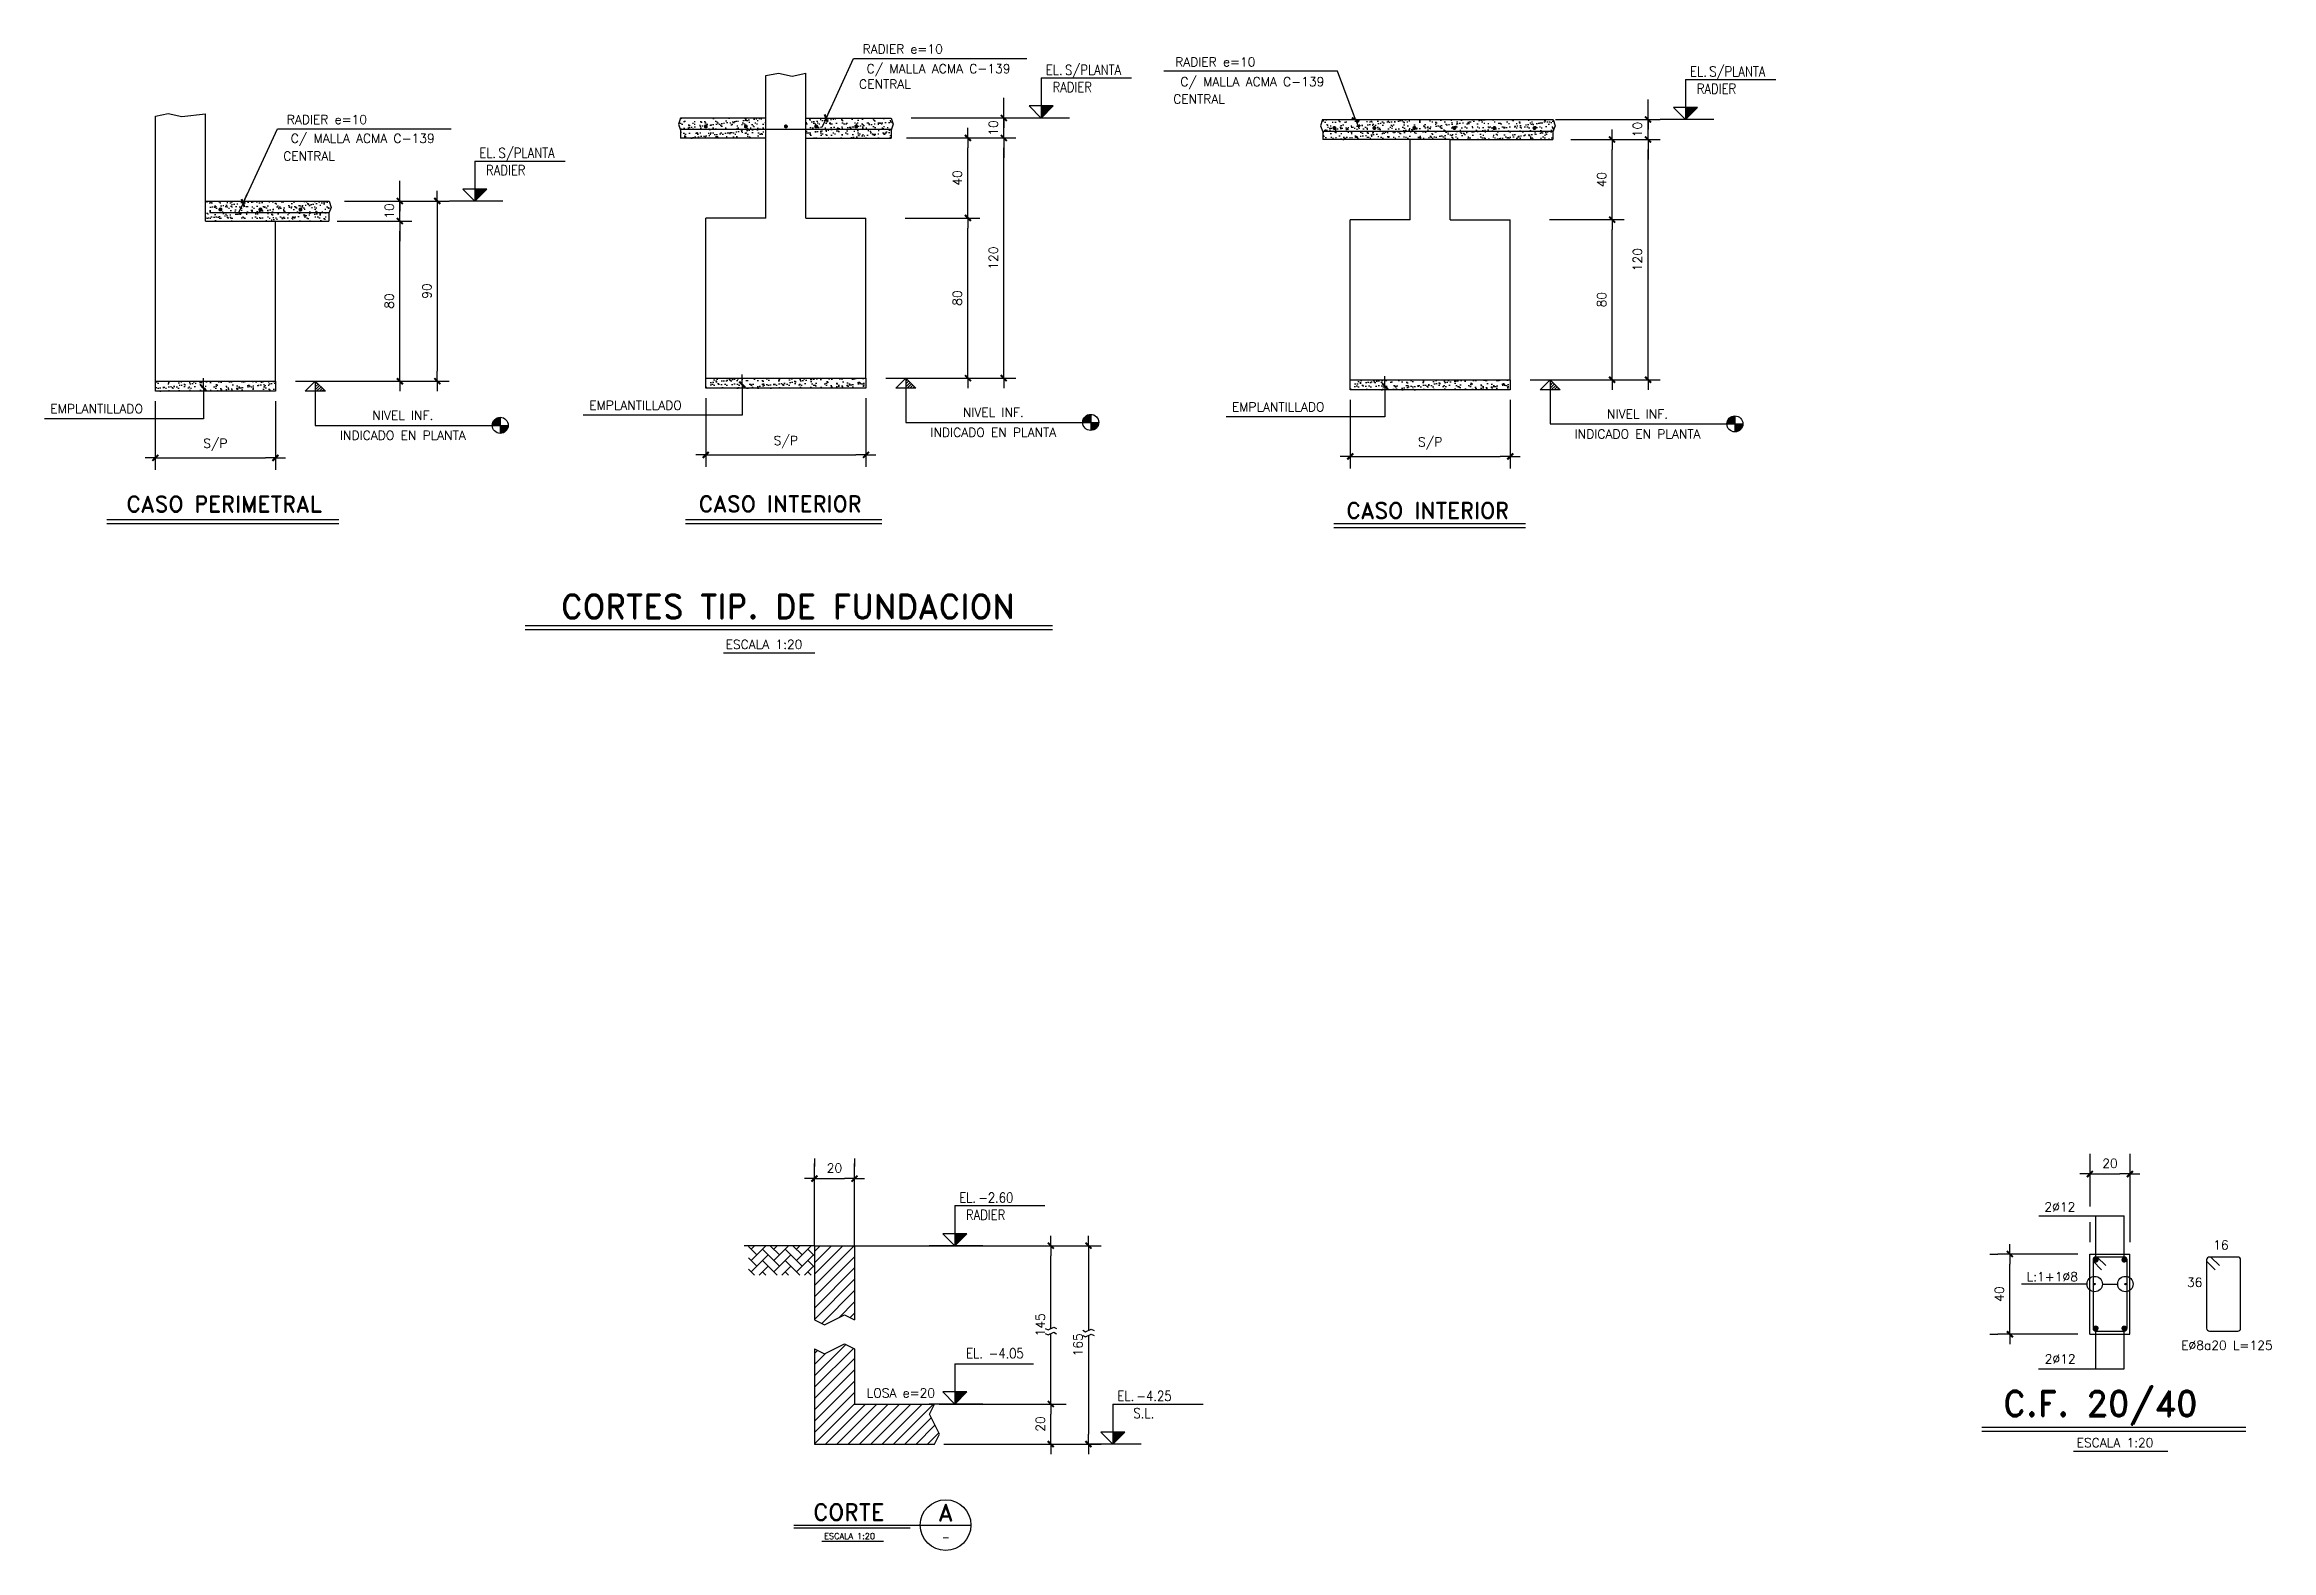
# Model space of a CAD drawing. Header units: millimetres. Extents: x -656655 to -651355, y 91699 to 96737.
# Drawn here: x -652468 to -651355, y 94449 to 95201 of the extents above; entities that cross this region are included whole.
import ezdxf
from ezdxf.enums import TextEntityAlignment as Align

# ---------------------------------------------------------------- set-up
doc = ezdxf.new("R2010")
doc.units = ezdxf.units.MM
doc.header["$LTSCALE"] = 0.5
for name, color, linetype in [('CONTORNOS', 3, 'Continuous'), ('CORTES', 5, 'Continuous'), ('Cotas2', 1, 'Continuous'), ('MUROS', 5, 'Continuous'), ('TEXTO2', 6, 'Continuous'), ('textos2', 2, 'Continuous')]:
    doc.layers.add(name, color=color, linetype=linetype)
doc.styles.add('Minmetal', font='romans.shx', dxfattribs={"width": 0.85})
doc.styles.add('ROMAND', font='romand')
doc.styles.add('ROMANS', font='romans')
doc.styles.add('ROMANS0', font='romans.shx')
doc.styles.add('SIETE50', font='ROMAND.SHX', dxfattribs={"height": 31.5})
doc.dimstyles.new('ING-20', dxfattribs={"dimscale": 2, "dimtxt": 2.25, "dimasz": 2.5, "dimexe": 3, "dimexo": 5, "dimgap": 1.5, "dimtad": 1, "dimdec": 8, "dimzin": 12, "dimdsep": 46, "dimtxsty": 'ROMANS', "dimblk1": 'TICK1', "dimblk2": 'TICK1', "dimsah": 1, "dimcen": 0.09, "dimclrd": 2, "dimclre": 1, "dimclrt": 3, "dimadec": 5, "dimazin": 0, "dimtfac": 1, "dimtdec": 8, "dimtix": 1, "dimtmove": 2, "dimatfit": 3, "dimldrblk": 'TICK1', "dimfxl": 1, "dimtolj": 1, "dimtzin": 12, "dimarcsym": 0})
pattern_1 = [(37.5, (-655776.5073, 94298.3412), (-0.1259867, 3.8536475), [0, -3.04, 0, -3.4, 0, -3.25]), (7.5, (-655776.5073, 94298.341), (3.5395534, 5.644292), [0, -1.64, 0, -2.74, 0, -1.05]), (327.5, (-655778.9673, 94298.3412), (6.2282837, 0.011318), [0, -1, 0, -3.6, 0, -4.7]), (317.5, (-655778.967, 94298.341), (6.012253, 1.755351), [0, -0.5, 0, -2.36, 0, -2.7])]

msp = doc.modelspace()

# ---------------------------------------------------------------- texts
at = {"color": 2, "style": 'Minmetal', "width": 0.85}
msp.add_text('EL. -4.05', height=5, dxfattribs=at).set_placement((-651992.88753112, 94547.32432088), align=Align.MIDDLE)
at = {"layer": 'CORTES', "color": 9, "style": 'ROMANS'}
for s, p in [('RADIER e=10', (-652038.99915677, 95198.79285421)), ('C/ MALLA ACMA C-139', (-652021.08580653, 95188.69301751)), ('RADIER e=10', (-651882.79948982, 95192.37726378)), ('C/ MALLA ACMA C-139', (-651864.26019603, 95182.16786222)), ('CENTRAL', (-652047.90505982, 95181.28186175)), ('CENTRAL', (-651890.89556782, 95173.83654638)), ('RADIER e=10', (-652326.7600779, 95163.601751)), ('C/ MALLA ACMA C-139', (-652308.84672765, 95153.84538433)), ('CENTRAL', (-652335.66598094, 95145.3364501)), ('EMPLANTILLADO', (-652441.8231007, 95019.1218064)), ('EMPLANTILLADO', (-652172.57055655, 95020.87194088)), ('NIVEL INF.', (-651993.7406603, 95017.31488609)), ('EMPLANTILLADO', (-651851.39555265, 95020.08700481)), ('NIVEL INF.', (-651671.77975259, 95016.52995002)), ('INDICADO EN PLANTA', (-652288.82164655, 95005.82440407)), ('NIVEL INF.', (-652288.82164655, 95015.83140237)), ('INDICADO EN PLANTA', (-651993.7406603, 95007.30788779)), ('INDICADO EN PLANTA', (-651671.77975259, 95006.52295172)), ('LOSA e=20', (-652039.91868468, 94527.52533323))]:
    msp.add_text(s, height=4.5, dxfattribs=at).set_placement(p, align=Align.MIDDLE)
at = {"layer": 'CORTES', "color": 6, "style": 'SIETE50'}
for s, p in [('CASO PERIMETRAL', (-652378.21046728, 94967.54439148)), ('CASO INTERIOR', (-652100.26072162, 94967.60456369)), ('CASO INTERIOR', (-651776.65961453, 94964.32252251))]:
    msp.add_text(s, height=8, dxfattribs=at).set_placement(p, align=Align.CENTER)
at = {"layer": 'CORTES', "color": 9, "style": 'ROMANS'}
for s, p in [('2%%c12', (-651460.74068355, 94618.19489095)), ('L:1+1%%c8', (-651464.52260146, 94583.33506603)), ('2%%c12', (-651460.57939791, 94542.27446629))]:
    msp.add_text(s, height=4.5, dxfattribs=at).set_placement(p, align=Align.CENTER)
at = {"layer": 'CORTES', "color": 3, "style": 'ROMANS0'}
for s, p in [('16', (-651380.25330824, 94601.42308341)), ('36', (-651393.36980045, 94582.81060097))]:
    msp.add_text(s, height=4.5, dxfattribs=at).set_placement(p, align=Align.MIDDLE)
msp.add_text('E%%c8a20 L=125', height=4.5, dxfattribs=at).set_placement((-651377.25485425, 94549.06050054), align=Align.CENTER)
at = {"layer": 'CORTES', "color": 6, "style": 'ROMAND'}
msp.add_text('C.F. 20/40', height=12.6, dxfattribs=at).set_placement((-651489.07617129, 94515.96969531))
at = {"layer": 'CORTES', "color": 3, "style": 'ROMANS'}
msp.add_text('ESCALA 1:20', height=4.5, dxfattribs=at).set_placement((-651452.33936486, 94500.43662044))
at = {"layer": 'CORTES', "color": 3, "char_height": 4.5, "attachment_point": 5, "rotation": 90, "style": 'ROMANS'}
for s, insert in [('145', (-651970.21577897, 94561.54568765)), ('165', (-651951.42956275, 94551.54568765))]:
    msp.add_mtext(s, dxfattribs=dict(at, insert=insert))
at = {"layer": 'TEXTO2', "color": 3, "style": 'ROMANS'}
msp.add_text('ESCALA 1:20', height=4.5, dxfattribs=at).set_placement((-652127.5271514, 94899.15641548))
at = {"layer": 'textos2', "color": 6, "style": 'SIETE50'}
msp.add_text('CORTES TIP. DE FUNDACION', height=12, dxfattribs=at).set_placement((-652096.35420295, 94914.35798443), align=Align.CENTER)

# ---------------------------------------------------------------- blocks, each defined once
blk = doc.blocks.new('TICK1')
at = {"color": 2}
for points in [[(0, 0), (-1, 0)], [(0, 0), (1, 0)]]:
    blk.add_lwpolyline(points, dxfattribs=at)
at = {"color": 2, "const_width": 0.2}
blk.add_lwpolyline([(-0.3, -0.3), (0.3, 0.3)], dxfattribs=at)
blk = doc.blocks.new('*D207')
at = {"layer": 'CORTES', "color": 2, "lineweight": -2}
for p, q in [((-651988.5, 95169.4), (-651988.5, 95174.4)), ((-651988.5, 95154.4), (-651988.5, 95164.4)), ((-651988.5, 95149.4), (-651988.5, 95144.4))]:
    blk.add_line(p, q, dxfattribs=at)
at = {"layer": 'CORTES', "color": 1, "lineweight": -2}
for p, q in [((-652034.7, 95164.4), (-651982.5, 95164.4)), ((-652027.1, 95154.4), (-651982.5, 95154.4))]:
    blk.add_line(p, q, dxfattribs=at)
at = {"layer": 'Defpoints', "color": 0}
for p in [(-652044.7, 95164.4), (-651988.5, 95164.4), (-652037.1, 95154.4)]:
    blk.add_point(p, dxfattribs=at)
at = {"layer": 'CORTES', "color": 2, "lineweight": -2, "xscale": 5, "yscale": 5, "zscale": 5}
for p, rotation in [((-651988.5, 95164.4), 270), ((-651988.5, 95154.4), 90)]:
    blk.add_blockref('TICK1', p, dxfattribs=dict(at, rotation=rotation))
at = {"layer": 'CORTES', "color": 3, "insert": (-651993.7, 95159.4), "char_height": 4.5, "attachment_point": 5, "rotation": 90, "style": 'ROMANS'}
blk.add_mtext('\\A1;10', dxfattribs=at)
blk = doc.blocks.new('*D208')
at = {"layer": 'CORTES', "color": 1, "lineweight": -2}
for p, q in [((-652018.4, 95154.4), (-651982.5, 95154.4)), ((-652013.9, 95034.4), (-651982.5, 95034.4))]:
    blk.add_line(p, q, dxfattribs=at)
at = {"layer": 'CORTES', "color": 2, "lineweight": -2}
blk.add_line((-651988.5, 95039.4), (-651988.5, 95149.4), dxfattribs=at)
at = {"layer": 'Defpoints', "color": 0}
for p in [(-652028.4, 95154.4), (-651988.5, 95154.4), (-652023.9, 95034.4)]:
    blk.add_point(p, dxfattribs=at)
at = {"layer": 'CORTES', "color": 2, "lineweight": -2, "xscale": 5, "yscale": 5, "zscale": 5}
for p, rotation in [((-651988.5, 95154.4), 90), ((-651988.5, 95034.4), 270)]:
    blk.add_blockref('TICK1', p, dxfattribs=dict(at, rotation=rotation))
at = {"layer": 'CORTES', "color": 3, "insert": (-651993.7, 95094.4), "char_height": 4.5, "attachment_point": 5, "rotation": 90, "style": 'ROMANS'}
blk.add_mtext('\\A1;120', dxfattribs=at)
blk = doc.blocks.new('*D209')
at = {"layer": 'CORTES', "color": 1, "lineweight": -2}
for p, q in [((-652037.1, 95154.4), (-652000.4, 95154.4)), ((-652030.8, 95114.4), (-652000.4, 95114.4))]:
    blk.add_line(p, q, dxfattribs=at)
at = {"layer": 'CORTES', "color": 2, "lineweight": -2}
blk.add_line((-652006.4, 95119.4), (-652006.4, 95149.4), dxfattribs=at)
at = {"layer": 'Defpoints', "color": 0}
for p in [(-652047.1, 95154.4), (-652006.4, 95154.4), (-652040.8, 95114.4)]:
    blk.add_point(p, dxfattribs=at)
at = {"layer": 'CORTES', "color": 2, "lineweight": -2, "xscale": 5, "yscale": 5, "zscale": 5}
for p, rotation in [((-652006.4, 95154.4), 90), ((-652006.4, 95114.4), 270)]:
    blk.add_blockref('TICK1', p, dxfattribs=dict(at, rotation=rotation))
at = {"layer": 'CORTES', "color": 3, "insert": (-652011.7, 95134.4), "char_height": 4.5, "attachment_point": 5, "rotation": 90, "style": 'ROMANS'}
blk.add_mtext('\\A1;40', dxfattribs=at)
blk = doc.blocks.new('*D210')
at = {"layer": 'CORTES', "color": 1, "lineweight": -2}
for p, q in [((-651715.7, 95113.6), (-651678.5, 95113.6)), ((-651725.4, 95033.6), (-651678.5, 95033.6))]:
    blk.add_line(p, q, dxfattribs=at)
at = {"layer": 'CORTES', "color": 2, "lineweight": -2}
blk.add_line((-651684.5, 95038.6), (-651684.5, 95108.6), dxfattribs=at)
at = {"layer": 'Defpoints', "color": 0}
for p in [(-651725.7, 95113.6), (-651684.5, 95113.6), (-651735.4, 95033.6)]:
    blk.add_point(p, dxfattribs=at)
at = {"layer": 'CORTES', "color": 2, "lineweight": -2, "xscale": 5, "yscale": 5, "zscale": 5}
for p, rotation in [((-651684.5, 95113.6), 90), ((-651684.5, 95033.6), 270)]:
    blk.add_blockref('TICK1', p, dxfattribs=dict(at, rotation=rotation))
at = {"layer": 'CORTES', "color": 3, "insert": (-651689.7, 95073.6), "char_height": 4.5, "attachment_point": 5, "rotation": 90, "style": 'ROMANS'}
blk.add_mtext('\\A1;80', dxfattribs=at)
blk = doc.blocks.new('*D211')
at = {"layer": 'CORTES', "color": 1, "lineweight": -2}
for p, q in [((-651696.4, 95153.6), (-651660.5, 95153.6)), ((-651692, 95033.6), (-651660.5, 95033.6))]:
    blk.add_line(p, q, dxfattribs=at)
at = {"layer": 'CORTES', "color": 2, "lineweight": -2}
blk.add_line((-651666.5, 95038.6), (-651666.5, 95148.6), dxfattribs=at)
at = {"layer": 'Defpoints', "color": 0}
for p in [(-651706.4, 95153.6), (-651666.5, 95153.6), (-651702, 95033.6)]:
    blk.add_point(p, dxfattribs=at)
at = {"layer": 'CORTES', "color": 2, "lineweight": -2, "xscale": 5, "yscale": 5, "zscale": 5}
for p, rotation in [((-651666.5, 95153.6), 90), ((-651666.5, 95033.6), 270)]:
    blk.add_blockref('TICK1', p, dxfattribs=dict(at, rotation=rotation))
at = {"layer": 'CORTES', "color": 3, "insert": (-651671.8, 95093.6), "char_height": 4.5, "attachment_point": 5, "rotation": 90, "style": 'ROMANS'}
blk.add_mtext('\\A1;120', dxfattribs=at)
blk = doc.blocks.new('*D68')
at = {"layer": 'Defpoints', "color": 0}
for p in [(-651815.4, 95033.6), (-651735.4, 95033.6), (-651735.4, 94995.3)]:
    blk.add_point(p, dxfattribs=at)
at = {"layer": 'MUROS', "color": 1, "lineweight": -2}
for p, q in [((-651815.4, 95023.6), (-651815.4, 94989.3)), ((-651735.4, 95023.6), (-651735.4, 94989.3))]:
    blk.add_line(p, q, dxfattribs=at)
at = {"layer": 'MUROS', "color": 2, "lineweight": -2}
blk.add_line((-651810.4, 94995.3), (-651740.4, 94995.3), dxfattribs=at)
at = {"layer": 'MUROS', "color": 2, "lineweight": -2, "xscale": 5, "yscale": 5, "zscale": 5, "rotation": 180}
blk.add_blockref('TICK1', (-651815.4, 94995.3), dxfattribs=at)
at = {"layer": 'MUROS', "color": 2, "lineweight": -2, "xscale": 5, "yscale": 5, "zscale": 5}
blk.add_blockref('TICK1', (-651735.4, 94995.3), dxfattribs=at)
at = {"layer": 'MUROS', "color": 3, "insert": (-651775.4, 95001.8), "char_height": 4.5, "attachment_point": 5, "style": 'ROMANS'}
blk.add_mtext('\\A1;S/P', dxfattribs=at)
blk = doc.blocks.new('*X7')
at = {"color": 0}
for p, q in [((-12.4, 12.4), (-12.2, 12.5)), ((-10.6, 10.6), (-8.7, 12.5)), ((-8.8, 8.8), (-5.2, 12.5)), ((-7.1, 7.1), (-1.6, 12.5)), ((-5.3, 5.3), (0, 10.6)), ((-3.5, 3.5), (0, 7.1)), ((-1.8, 1.8), (0, 3.5))]:
    blk.add_line(p, q, dxfattribs=at)
blk = doc.blocks.new('*D69')
at = {"layer": 'Defpoints', "color": 0}
for p in [(-652137.4, 95034.4), (-652057.4, 95034.4), (-652057.4, 94996.1)]:
    blk.add_point(p, dxfattribs=at)
at = {"layer": 'MUROS', "color": 1, "lineweight": -2}
for p, q in [((-652137.4, 95024.4), (-652137.4, 94990.1)), ((-652057.4, 95024.4), (-652057.4, 94990.1))]:
    blk.add_line(p, q, dxfattribs=at)
at = {"layer": 'MUROS', "color": 2, "lineweight": -2}
blk.add_line((-652132.4, 94996.1), (-652062.4, 94996.1), dxfattribs=at)
at = {"layer": 'MUROS', "color": 2, "lineweight": -2, "xscale": 5, "yscale": 5, "zscale": 5, "rotation": 180}
blk.add_blockref('TICK1', (-652137.4, 94996.1), dxfattribs=at)
at = {"layer": 'MUROS', "color": 2, "lineweight": -2, "xscale": 5, "yscale": 5, "zscale": 5}
blk.add_blockref('TICK1', (-652057.4, 94996.1), dxfattribs=at)
at = {"layer": 'MUROS', "color": 3, "insert": (-652097.4, 95002.5), "char_height": 4.5, "attachment_point": 5, "style": 'ROMANS'}
blk.add_mtext('\\A1;S/P', dxfattribs=at)
blk = doc.blocks.new('*D70')
at = {"layer": 'CORTES', "color": 1, "lineweight": -2}
for p, q in [((-651703.5, 95153.6), (-651678.5, 95153.6)), ((-651708.9, 95113.6), (-651678.5, 95113.6))]:
    blk.add_line(p, q, dxfattribs=at)
at = {"layer": 'CORTES', "color": 2, "lineweight": -2}
blk.add_line((-651684.5, 95118.6), (-651684.5, 95148.6), dxfattribs=at)
at = {"layer": 'Defpoints', "color": 0}
for p in [(-651713.5, 95153.6), (-651684.5, 95153.6), (-651718.9, 95113.6)]:
    blk.add_point(p, dxfattribs=at)
at = {"layer": 'CORTES', "color": 2, "lineweight": -2, "xscale": 5, "yscale": 5, "zscale": 5}
for p, rotation in [((-651684.5, 95153.6), 90), ((-651684.5, 95113.6), 270)]:
    blk.add_blockref('TICK1', p, dxfattribs=dict(at, rotation=rotation))
at = {"layer": 'CORTES', "color": 3, "insert": (-651689.7, 95133.6), "char_height": 4.5, "attachment_point": 5, "rotation": 90, "style": 'ROMANS'}
blk.add_mtext('\\A1;40', dxfattribs=at)
blk = doc.blocks.new('*D71')
at = {"layer": 'CORTES', "color": 1, "lineweight": -2}
for p, q in [((-651712.8, 95163.6), (-651660.5, 95163.6)), ((-651705.1, 95153.6), (-651660.5, 95153.6))]:
    blk.add_line(p, q, dxfattribs=at)
at = {"layer": 'CORTES', "color": 2, "lineweight": -2}
for p, q in [((-651666.5, 95168.6), (-651666.5, 95173.6)), ((-651666.5, 95153.6), (-651666.5, 95163.6)), ((-651666.5, 95148.6), (-651666.5, 95143.6))]:
    blk.add_line(p, q, dxfattribs=at)
at = {"layer": 'Defpoints', "color": 0}
for p in [(-651722.8, 95163.6), (-651666.5, 95163.6), (-651715.1, 95153.6)]:
    blk.add_point(p, dxfattribs=at)
at = {"layer": 'CORTES', "color": 2, "lineweight": -2, "xscale": 5, "yscale": 5, "zscale": 5}
for p, rotation in [((-651666.5, 95163.6), 270), ((-651666.5, 95153.6), 90)]:
    blk.add_blockref('TICK1', p, dxfattribs=dict(at, rotation=rotation))
at = {"layer": 'CORTES', "color": 3, "insert": (-651671.8, 95158.6), "char_height": 4.5, "attachment_point": 5, "rotation": 90, "style": 'ROMANS'}
blk.add_mtext('\\A1;10', dxfattribs=at)
blk = doc.blocks.new('*D72')
at = {"layer": 'CORTES', "color": 1, "lineweight": -2}
for p, q in [((-652037.7, 95114.4), (-652000.4, 95114.4)), ((-652047.4, 95034.4), (-652000.4, 95034.4))]:
    blk.add_line(p, q, dxfattribs=at)
at = {"layer": 'CORTES', "color": 2, "lineweight": -2}
blk.add_line((-652006.4, 95039.4), (-652006.4, 95109.4), dxfattribs=at)
at = {"layer": 'Defpoints', "color": 0}
for p in [(-652047.7, 95114.4), (-652006.4, 95114.4), (-652057.4, 95034.4)]:
    blk.add_point(p, dxfattribs=at)
at = {"layer": 'CORTES', "color": 2, "lineweight": -2, "xscale": 5, "yscale": 5, "zscale": 5}
for p, rotation in [((-652006.4, 95114.4), 90), ((-652006.4, 95034.4), 270)]:
    blk.add_blockref('TICK1', p, dxfattribs=dict(at, rotation=rotation))
at = {"layer": 'CORTES', "color": 3, "insert": (-652011.7, 95074.4), "char_height": 4.5, "attachment_point": 5, "rotation": 90, "style": 'ROMANS'}
blk.add_mtext('\\A1;80', dxfattribs=at)
blk = doc.blocks.new('NIV. SUPERIOR DER.')
at = {"color": 1}
for p, q in [((31.8, 50), (144.5, 50)), ((31.8, 50), (31.8, 0)), ((46.8, 15), (16.8, 15)), ((31.8, 0), (16.8, 15)), ((31.8, 0), (46.8, 15))]:
    blk.add_line(p, q, dxfattribs=at)
blk.add_solid([(46.8, 15), (31.8, 0), (31.8, 15)], dxfattribs=at)
at = {"layer": 'Cotas2'}
blk.add_line((67, 0), (0, 0), dxfattribs=at)
at = {"color": 2, "style": 'Minmetal', "width": 0.85}
blk.add_text('EL.', height=12.5, dxfattribs=at).set_placement((37.5, 53.8))
blk.add_attdef('ELEVACION', (61.4, 53.8), '', height=12.5, dxfattribs=at)
blk.add_attdef('REFERENCIA', text='', height=12.5, dxfattribs=at).set_placement((84.9, 32.3), align=Align.CENTER)
blk = doc.blocks.new('*D73')
at = {"layer": 'CORTES', "color": 1, "lineweight": -2}
for p, q in [((-652300.4, 95122.9), (-652265.6, 95122.9)), ((-652303.4, 95032.9), (-652265.6, 95032.9))]:
    blk.add_line(p, q, dxfattribs=at)
at = {"layer": 'CORTES', "color": 2, "lineweight": -2}
blk.add_line((-652271.6, 95117.9), (-652271.6, 95037.9), dxfattribs=at)
at = {"layer": 'Defpoints', "color": 0}
for p in [(-652310.4, 95122.9), (-652313.4, 95032.9), (-652271.6, 95032.9)]:
    blk.add_point(p, dxfattribs=at)
at = {"layer": 'CORTES', "color": 2, "lineweight": -2, "xscale": 5, "yscale": 5, "zscale": 5}
for p, rotation in [((-652271.6, 95122.9), 90), ((-652271.6, 95032.9), 270)]:
    blk.add_blockref('TICK1', p, dxfattribs=dict(at, rotation=rotation))
at = {"layer": 'CORTES', "color": 3, "insert": (-652276.8, 95077.9), "char_height": 4.5, "attachment_point": 5, "rotation": 90, "style": 'ROMANS'}
blk.add_mtext('\\A1;90', dxfattribs=at)
blk = doc.blocks.new('*D74')
at = {"layer": 'CORTES', "color": 1, "lineweight": -2}
for p, q in [((-652321.7, 95112.9), (-652284.3, 95112.9)), ((-652342.5, 95032.9), (-652284.3, 95032.9))]:
    blk.add_line(p, q, dxfattribs=at)
at = {"layer": 'CORTES', "color": 2, "lineweight": -2}
blk.add_line((-652290.3, 95037.9), (-652290.3, 95107.9), dxfattribs=at)
at = {"layer": 'Defpoints', "color": 0}
for p in [(-652331.7, 95112.9), (-652290.3, 95112.9), (-652352.5, 95032.9)]:
    blk.add_point(p, dxfattribs=at)
at = {"layer": 'CORTES', "color": 2, "lineweight": -2, "xscale": 5, "yscale": 5, "zscale": 5}
for p, rotation in [((-652290.3, 95112.9), 90), ((-652290.3, 95032.9), 270)]:
    blk.add_blockref('TICK1', p, dxfattribs=dict(at, rotation=rotation))
at = {"layer": 'CORTES', "color": 3, "insert": (-652295.6, 95072.9), "char_height": 4.5, "attachment_point": 5, "rotation": 90, "style": 'ROMANS'}
blk.add_mtext('\\A1;80', dxfattribs=at)
blk = doc.blocks.new('*D75')
at = {"layer": 'Defpoints', "color": 0}
for p in [(-652412.5, 95032.9), (-652352.5, 95032.9), (-652352.5, 94994.6)]:
    blk.add_point(p, dxfattribs=at)
at = {"layer": 'MUROS', "color": 1, "lineweight": -2}
for p, q in [((-652412.5, 95022.9), (-652412.5, 94988.6)), ((-652352.5, 95022.9), (-652352.5, 94988.6))]:
    blk.add_line(p, q, dxfattribs=at)
at = {"layer": 'MUROS', "color": 2, "lineweight": -2}
blk.add_line((-652407.5, 94994.6), (-652357.5, 94994.6), dxfattribs=at)
at = {"layer": 'MUROS', "color": 2, "lineweight": -2, "xscale": 5, "yscale": 5, "zscale": 5, "rotation": 180}
blk.add_blockref('TICK1', (-652412.5, 94994.6), dxfattribs=at)
at = {"layer": 'MUROS', "color": 2, "lineweight": -2, "xscale": 5, "yscale": 5, "zscale": 5}
blk.add_blockref('TICK1', (-652352.5, 94994.6), dxfattribs=at)
at = {"layer": 'MUROS', "color": 3, "insert": (-652382.5, 95001.1), "char_height": 4.5, "attachment_point": 5, "style": 'ROMANS'}
blk.add_mtext('\\A1;S/P', dxfattribs=at)
blk = doc.blocks.new('*D76')
at = {"layer": 'CORTES', "color": 2, "lineweight": -2}
for p, q in [((-652290.3, 95127.9), (-652290.3, 95132.9)), ((-652290.3, 95112.9), (-652290.3, 95122.9)), ((-652290.3, 95107.9), (-652290.3, 95102.9))]:
    blk.add_line(p, q, dxfattribs=at)
at = {"layer": 'CORTES', "color": 1, "lineweight": -2}
for p, q in [((-652318, 95122.9), (-652284.3, 95122.9)), ((-652321.7, 95112.9), (-652284.3, 95112.9))]:
    blk.add_line(p, q, dxfattribs=at)
at = {"layer": 'Defpoints', "color": 0}
for p in [(-652328, 95122.9), (-652290.3, 95122.9), (-652331.7, 95112.9)]:
    blk.add_point(p, dxfattribs=at)
at = {"layer": 'CORTES', "color": 2, "lineweight": -2, "xscale": 5, "yscale": 5, "zscale": 5}
for p, rotation in [((-652290.3, 95122.9), 270), ((-652290.3, 95112.9), 90)]:
    blk.add_blockref('TICK1', p, dxfattribs=dict(at, rotation=rotation))
at = {"layer": 'CORTES', "color": 3, "insert": (-652295.6, 95117.9), "char_height": 4.5, "attachment_point": 5, "rotation": 90, "style": 'ROMANS'}
blk.add_mtext('\\A1;10', dxfattribs=at)
blk = doc.blocks.new('*D287')
at = {"layer": 'CORTES', "color": 1, "lineweight": -2}
for p, q in [((-652011.3, 94522), (-651959, 94522)), ((-652013.1, 94502), (-651959, 94502))]:
    blk.add_line(p, q, dxfattribs=at)
at = {"layer": 'CORTES', "color": 2, "lineweight": -2}
blk.add_line((-651965, 94507), (-651965, 94517), dxfattribs=at)
at = {"layer": 'Defpoints', "color": 0}
for p in [(-652021.3, 94522), (-651965, 94522), (-652023.1, 94502)]:
    blk.add_point(p, dxfattribs=at)
at = {"layer": 'CORTES', "color": 2, "lineweight": -2, "xscale": 5, "yscale": 5, "zscale": 5}
for p, rotation in [((-651965, 94522), 90), ((-651965, 94502), 270)]:
    blk.add_blockref('TICK1', p, dxfattribs=dict(at, rotation=rotation))
at = {"layer": 'CORTES', "color": 3, "insert": (-651970.2, 94512), "char_height": 4.5, "attachment_point": 5, "rotation": 90, "style": 'ROMANS'}
blk.add_mtext('\\A1;20', dxfattribs=at)
blk = doc.blocks.new('*D288')
at = {"layer": 'CORTES', "color": 1, "lineweight": -2}
for p, q in [((-652083.1, 94644.6), (-652083.1, 94640.6)), ((-652063.1, 94644.6), (-652063.1, 94640.6))]:
    blk.add_line(p, q, dxfattribs=at)
at = {"layer": 'CORTES', "color": 2, "lineweight": -2}
blk.add_line((-652078.1, 94634.6), (-652068.1, 94634.6), dxfattribs=at)
at = {"layer": 'Defpoints', "color": 0}
for p in [(-652083.1, 94634.6), (-652063.1, 94634.6), (-652063.1, 94634.6)]:
    blk.add_point(p, dxfattribs=at)
at = {"layer": 'CORTES', "color": 2, "lineweight": -2, "xscale": 5, "yscale": 5, "zscale": 5, "rotation": 180}
blk.add_blockref('TICK1', (-652083.1, 94634.6), dxfattribs=at)
at = {"layer": 'CORTES', "color": 2, "lineweight": -2, "xscale": 5, "yscale": 5, "zscale": 5}
blk.add_blockref('TICK1', (-652063.1, 94634.6), dxfattribs=at)
at = {"layer": 'CORTES', "color": 3, "insert": (-652073.1, 94639.9), "char_height": 4.5, "attachment_point": 5, "style": 'ROMANS'}
blk.add_mtext('\\A1;20', dxfattribs=at)
blk = doc.blocks.new('t-corte')
at = {"color": 6}
for p, q in [((-169.7, -4.9), (162.3, -4.9)), ((-169.7, -9.9), (48.3, -9.9))]:
    blk.add_line(p, q, dxfattribs=at)
at = {"color": 3}
blk.add_line((-117.3, -35.3), (-1.8, -35.3), dxfattribs=at)
blk.add_circle((114.8, -4.9), 47.5, dxfattribs=at)
at = {"color": 6, "style": 'SIETE50'}
blk.add_text('CORTE', height=31.5, dxfattribs=at).set_placement((-133.4, 3.7))
blk.add_attdef('A', text='', height=31.5, dxfattribs=at).set_placement((114.9, 18.7), align=Align.MIDDLE_CENTER)
at = {"color": 3, "style": 'ROMANS'}
blk.add_attdef('ESCALA', (-113, -31.1), '', height=11.2, dxfattribs=at)
blk.add_attdef('-', text='', height=13, dxfattribs=at).set_placement((115, -27.7), align=Align.MIDDLE)
blk = doc.blocks.new('*D393')
at = {"layer": 'CORTES', "color": 1, "lineweight": -2}
for p, q in [((-651445.7, 94646.9), (-651445.7, 94642.9)), ((-651425.7, 94646.9), (-651425.7, 94642.9))]:
    blk.add_line(p, q, dxfattribs=at)
at = {"layer": 'CORTES', "color": 2, "lineweight": -2}
blk.add_line((-651440.7, 94636.9), (-651430.7, 94636.9), dxfattribs=at)
at = {"layer": 'Defpoints', "color": 0}
for p in [(-651445.7, 94636.9), (-651425.7, 94636.9), (-651425.7, 94636.9)]:
    blk.add_point(p, dxfattribs=at)
at = {"layer": 'CORTES', "color": 2, "lineweight": -2, "xscale": 5, "yscale": 5, "zscale": 5, "rotation": 180}
blk.add_blockref('TICK1', (-651445.7, 94636.9), dxfattribs=at)
at = {"layer": 'CORTES', "color": 2, "lineweight": -2, "xscale": 5, "yscale": 5, "zscale": 5}
blk.add_blockref('TICK1', (-651425.7, 94636.9), dxfattribs=at)
at = {"layer": 'CORTES', "color": 3, "insert": (-651435.7, 94642.2), "char_height": 4.5, "attachment_point": 5, "style": 'ROMANS'}
blk.add_mtext('\\A1;20', dxfattribs=at)
blk = doc.blocks.new('*D394')
at = {"layer": 'CORTES', "color": 1, "lineweight": -2}
for p, q in [((-651495.7, 94596.9), (-651491.7, 94596.9)), ((-651495.7, 94556.9), (-651491.7, 94556.9))]:
    blk.add_line(p, q, dxfattribs=at)
at = {"layer": 'CORTES', "color": 2, "lineweight": -2}
blk.add_line((-651485.7, 94561.9), (-651485.7, 94591.9), dxfattribs=at)
at = {"layer": 'Defpoints', "color": 0}
for p in [(-651485.7, 94596.9), (-651485.7, 94596.9), (-651485.7, 94556.9)]:
    blk.add_point(p, dxfattribs=at)
at = {"layer": 'CORTES', "color": 2, "lineweight": -2, "xscale": 5, "yscale": 5, "zscale": 5}
for p, rotation in [((-651485.7, 94596.9), 90), ((-651485.7, 94556.9), 270)]:
    blk.add_blockref('TICK1', p, dxfattribs=dict(at, rotation=rotation))
at = {"layer": 'CORTES', "color": 3, "insert": (-651491, 94576.9), "char_height": 4.5, "attachment_point": 5, "rotation": 90, "style": 'ROMANS'}
blk.add_mtext('\\A1;40', dxfattribs=at)

# ---------------------------------------------------------------- dimensions: what is measured, and where the dimension line sits
at = {"layer": 'CORTES'}
for base, p1, p2, picture, middle in [((-651988.4750444768, 95164.3595457292), (-652037.0921316849, 95154.3595457292), (-652044.7255545811, 95164.3595457292), '*D207', (-651993.7250444768, 95159.3595457291)), ((-651666.5141367631, 95163.574609659), (-651715.1312239711, 95153.574609659), (-651722.7646468674, 95163.574609659), '*D71', (-651671.7641367631, 95158.5746096589)), ((-652006.4174242523, 95154.3595457292), (-652040.817245153, 95114.3595457292), (-652047.0921316849, 95154.3595457292), '*D209', (-652011.6674242523, 95134.3595457291)), ((-651988.4750444768, 95154.3595457292), (-652023.9137559005, 95034.3595457292), (-652028.3777706624, 95154.3595457292), '*D208', (-651993.7250444768, 95094.3595457291)), ((-651684.4565165384, 95153.574609659), (-651718.8563374393, 95113.574609659), (-651713.4766341433, 95153.574609659), '*D70', (-651689.7065165384, 95133.5746096589)), ((-651666.5141367631, 95153.574609659), (-651701.9528481866, 95033.574609659), (-651706.4168629486, 95153.574609659), '*D211', (-651671.7641367631, 95093.5746096589)), ((-652290.3491076484, 95122.8760620091), (-652331.7493375822, 95112.8760620091), (-652328.024224114, 95122.8760620091), '*D76', (-652295.5991076484, 95117.876062009)), ((-652271.5628914292, 95032.8760620091), (-652310.420986695, 95122.8760620091), (-652313.420090721, 95032.8760620091), '*D73', (-652276.8128914292, 95077.876062009)), ((-652006.4174242523, 95114.3595457292), (-652057.4100875485, 95034.3595457292), (-652047.6730489183, 95114.3595457292), '*D72', (-652011.6674242523, 95074.3595457291)), ((-651684.4565165384, 95113.574609659), (-651735.4491798348, 95033.574609659), (-651725.7121412045, 95113.574609659), '*D210', (-651689.7065165384, 95073.5746096589)), ((-652290.3491076484, 95112.8760620091), (-652352.4910737935, 95032.8760620091), (-652331.7493375822, 95112.8760620091), '*D74', (-652295.5991076484, 95072.876062009)), ((-651485.7151322076, 94596.922149783), (-651485.7151322076, 94556.922149783), (-651485.7151322076, 94596.922149783), '*D394', (-651490.9651322076, 94576.9221497829)), ((-651964.9657789667, 94522.0104544742), (-652023.1121362749, 94502.0104544742), (-652021.2689975703, 94522.0104544742), '*D287', (-651970.2157789667, 94512.0104544741))]:
    dim = msp.add_linear_dim(base=base, p1=p1, p2=p2, angle=90, dimstyle='ING-20', dxfattribs=at)
    dim.commit()
    dim.dimension.update_dxf_attribs({"geometry": picture, "text_midpoint": middle})
for base, p1, p2, picture, middle in [((-652063.1234356957, 94634.6222341982), (-652083.1234356957, 94634.6222341982), (-652063.1234356957, 94634.6222341982), '*D288', (-652073.1234356957, 94639.8722341982)), ((-651425.655132208, 94636.9221497825), (-651445.655132208, 94636.9221497825), (-651425.655132208, 94636.9221497825), '*D393', (-651435.655132208, 94642.1721497825))]:
    dim = msp.add_linear_dim(base=base, p1=p1, p2=p2, dimstyle='ING-20', dxfattribs=at)
    dim.commit()
    dim.dimension.update_dxf_attribs({"geometry": picture, "text_midpoint": middle})
at = {"layer": 'MUROS'}
for base, p1, p2, picture, middle in [((-652352.49107379, 94994.6350779), (-652412.49107379, 95032.87606201), (-652352.49107379, 95032.87606201), '*D75', (-652382.49107379, 95001.06364932)), ((-652057.41008755, 94996.11856162), (-652137.41008755, 95034.35954573), (-652057.41008755, 95034.35954573), '*D69', (-652097.41008755, 95002.54713304)), ((-651735.44917983, 94995.33362555), (-651815.44917983, 95033.57460966), (-651735.44917983, 95033.57460966), '*D68', (-651775.44917983, 95001.76219697))]:
    dim = msp.add_linear_dim(base=base, p1=p1, p2=p2, text='S/P', dimstyle='ING-20', dxfattribs=at)
    dim.commit()
    dim.dimension.update_dxf_attribs({"geometry": picture, "text_midpoint": middle})

# ---------------------------------------------------------------- hatches: boundary and pattern name
at = {"layer": 'CONTORNOS'}
h = msp.add_hatch(dxfattribs=at)
h.set_pattern_fill('_USER', color=1, scale=4, angle=45, style=0, pattern_type=0)
h.set_pattern_definition([(45, (-658324.0774, 91785.3267), (-2.8284271, 2.8284271), [])])
h.paths.add_polyline_path([(-652083.1234357, 94564.11816792), (-652078.1234357, 94561.61816792), (-652068.1234357, 94566.61816792), (-652063.1234357, 94564.11816792), (-652063.1234357, 94601.08092082), (-652083.1234357, 94601.08092082)])
h.paths.add_polyline_path([(-652063.1234357, 94549.52390837), (-652068.1234357, 94552.02390837), (-652078.1234357, 94547.02390837), (-652083.1234357, 94549.52390837), (-652083.1234357, 94502.01045447), (-652023.19397314, 94502.01045447), (-652020.69397314, 94507.01045447), (-652025.69397314, 94517.01045447), (-652023.19397314, 94522.01045447), (-652028.47463184, 94522.01045447), (-652063.1234357, 94522.01045447)])
at = {"layer": 'CORTES'}
h = msp.add_hatch(dxfattribs=at)
h.set_pattern_fill('AR-SAND', color=1, scale=2, style=0)
h.set_pattern_definition(pattern_1)
h.paths.add_polyline_path([(-652107.41008755, 95154.35954573), (-652107.41008755, 95164.35954573), (-652150.09462052, 95164.35954573), (-652151.0791629, 95161.22079651), (-652149.97424524, 95158.3032252), (-652149.97424524, 95154.35954573)])
h.paths.add_polyline_path([(-652117.89122933, 95160.14161195, -1), (-652116.89122933, 95160.14161195, -1)], flags=16)
h.paths.add_polyline_path([(-652136.89122933, 95160.14161195, -1), (-652137.89122933, 95160.14161195, -1)], flags=16)
h = msp.add_hatch(dxfattribs=at)
h.set_pattern_fill('AR-SAND', color=1, scale=2, style=0)
h.set_pattern_definition(pattern_1)
h.paths.add_polyline_path([(-652044.84592986, 95154.35954573), (-652044.84592986, 95158.3032252), (-652043.7410122, 95161.22079651), (-652044.72555458, 95164.35954573), (-652087.41008755, 95164.35954573), (-652087.41008755, 95154.35954573)])
h.paths.add_polyline_path([(-652081.75444478, 95160.14161195, -1), (-652082.75444478, 95160.14161195, -1)], flags=16)
h.paths.add_polyline_path([(-652062.75444478, 95160.14161195, -1), (-652061.75444478, 95160.14161195, -1)], flags=16)
h = msp.add_hatch(dxfattribs=at)
h.set_pattern_fill('AR-SAND', color=1, scale=2, style=0)
h.set_pattern_definition([(37.5, (-655454.5464, 94571.9003), (-0.1259867, 3.8536475), [0, -3.04, 0, -3.4, 0, -3.25]), (7.5, (-655454.5464, 94571.9003), (3.5395534, 5.644292), [0, -1.64, 0, -2.74, 0, -1.05]), (327.5, (-655457.0064, 94571.9003), (6.2282837, 0.011318), [0, -1, 0, -3.6, 0, -4.7]), (317.5, (-655457.0064, 94571.9), (6.012253, 1.755351), [0, -0.5, 0, -2.36, 0, -2.7])])
h.paths.add_polyline_path([(-651829.11339197, 95157.80911038), (-651829.11339197, 95153.57460966), (-651785.44917983, 95153.57460966), (-651765.44917983, 95153.57460966), (-651714.12321252, 95153.57460966), (-651714.12321252, 95157.80911038)])
h.paths.add_polyline_path([(-651714.01307518, 95157.80911038), (-651713.01829486, 95160.43586044), (-651714.00283724, 95163.57460966), (-651829.23376725, 95163.57460966), (-651830.21830963, 95160.43586044), (-651829.22352931, 95157.80911038)])
h.paths.add_polyline_path([(-651783.78297135, 95159.35667588, -1), (-651782.78297135, 95159.35667588, -1)], flags=16)
h.paths.add_polyline_path([(-651802.78297135, 95159.35667588, -1), (-651803.78297135, 95159.35667588, -1)], flags=16)
h.paths.add_polyline_path([(-651763.78297135, 95159.35667588, -1), (-651762.78297135, 95159.35667588, -1)], flags=16)
h.paths.add_polyline_path([(-651822.78297135, 95159.35667588, -1), (-651823.78297135, 95159.35667588, -1)], flags=16)
h.paths.add_polyline_path([(-651743.78297135, 95159.35667588, -1), (-651742.78297135, 95159.35667588, -1)], flags=16)
h.paths.add_polyline_path([(-651723.78297135, 95159.35667588, -1), (-651722.78297135, 95159.35667588, -1)], flags=16)
h = msp.add_hatch(dxfattribs=at)
h.set_pattern_fill('AR-SAND', color=1, scale=2, style=0)
h.set_pattern_definition([(37.5, (-656053.2337, 94025.8072), (-0.1259867, 3.8536475), [0, -3.04, 0, -3.4, 0, -3.25]), (7.5, (-656053.2337, 94025.807), (3.5395534, 5.644292), [0, -1.64, 0, -2.74, 0, -1.05]), (327.5, (-656055.6937, 94025.807), (6.2282837, 0.011318), [0, -1, 0, -3.6, 0, -4.7]), (317.5, (-656055.694, 94025.807), (6.012253, 1.755351), [0, -0.5, 0, -2.36, 0, -2.7])])
h.paths.add_polyline_path([(-652325.77802229, 95116.81974148), (-652324.67310463, 95119.73731279), (-652325.65764701, 95122.87606201), (-652387.49107379, 95122.87606201), (-652387.49107379, 95112.87606201), (-652325.77802229, 95112.87606201)])
h.paths.add_polyline_path([(-652360.45862921, 95118.65812823, -1), (-652359.45862921, 95118.65812823, -1)], flags=16)
h.paths.add_polyline_path([(-652379.45862921, 95118.65812823, -1), (-652380.45862921, 95118.65812823, -1)], flags=16)
h.paths.add_polyline_path([(-652340.45862921, 95118.65812823, -1), (-652339.45862921, 95118.65812823, -1)], flags=16)
h = msp.add_hatch(dxfattribs=at)
h.set_pattern_fill('AR-SAND', color=1, scale=2, style=0)
h.set_pattern_definition([(37.5, (-655964.1, 94276.8577), (-0.1259867, 3.8536475), [0, -3.04, 0, -3.4, 0, -3.25]), (7.5, (-655964.1, 94276.8577), (3.5395534, 5.644292), [0, -1.64, 0, -2.74, 0, -1.05]), (327.5, (-655966.56, 94276.8577), (6.2282837, 0.011318), [0, -1, 0, -3.6, 0, -4.7]), (317.5, (-655966.56, 94276.8577), (6.012253, 1.755351), [0, -0.5, 0, -2.36, 0, -2.7])])
h.paths.add_polyline_path([(-652352.49107379, 95027.87606201), (-652352.49107379, 95032.87606201), (-652402.49107379, 95032.87606201), (-652402.49107379, 95027.87606201)])
h.paths.add_polyline_path([(-652402.49107379, 95027.87606201), (-652402.49107379, 95032.87606201), (-652412.49107379, 95032.87606201), (-652412.49107379, 95027.87606201)])
h = msp.add_hatch(dxfattribs=at)
h.set_pattern_fill('AR-SAND', color=1, scale=2, style=0)
h.set_pattern_definition([(37.5, (-655659.019, 94278.3412), (-0.1259867, 3.8536475), [0, -3.04, 0, -3.4, 0, -3.25]), (7.5, (-655659.019, 94278.341), (3.5395534, 5.644292), [0, -1.64, 0, -2.74, 0, -1.05]), (327.5, (-655661.479, 94278.3412), (6.2282837, 0.011318), [0, -1, 0, -3.6, 0, -4.7]), (317.5, (-655661.479, 94278.341), (6.012253, 1.755351), [0, -0.5, 0, -2.36, 0, -2.7])])
h.paths.add_polyline_path([(-652057.41008755, 95029.35954573), (-652057.41008755, 95034.35954573), (-652097.41008755, 95034.35954573), (-652097.41008755, 95029.35954573)])
h.paths.add_polyline_path([(-652097.41008755, 95029.35954573), (-652097.41008755, 95034.35954573), (-652137.41008755, 95034.35954573), (-652137.41008755, 95029.35954573)])
h = msp.add_hatch(dxfattribs=at)
h.set_pattern_fill('AR-SAND', color=1, scale=2, style=0)
h.set_pattern_definition([(37.5, (-655337.058, 94277.5563), (-0.1259867, 3.8536475), [0, -3.04, 0, -3.4, 0, -3.25]), (7.5, (-655337.058, 94277.5563), (3.5395534, 5.644292), [0, -1.64, 0, -2.74, 0, -1.05]), (327.5, (-655339.518, 94277.5563), (6.2282837, 0.011318), [0, -1, 0, -3.6, 0, -4.7]), (317.5, (-655339.518, 94277.556), (6.012253, 1.755351), [0, -0.5, 0, -2.36, 0, -2.7])])
h.paths.add_polyline_path([(-651735.44917983, 95028.57460966), (-651735.44917983, 95033.57460966), (-651775.44917983, 95033.57460966), (-651775.44917983, 95028.57460966)])
h.paths.add_polyline_path([(-651775.44917983, 95028.57460966), (-651775.44917983, 95033.57460966), (-651815.44917983, 95033.57460966), (-651815.44917983, 95028.57460966)])
h = msp.add_hatch(dxfattribs=at)
h.set_pattern_fill('AR-HBONE', color=1, style=0)
h.set_pattern_definition([(45, (-654060.724, 94192.0616), (4e-16, 5.656854), [12, -4]), (135, (-654057.8957, 94194.89), (4e-16, 5.656854), [12, -4])])
h.paths.add_polyline_path([(-652116.13839318, 94601.08092082), (-652116.13839318, 94586.39888778), (-652083.1234357, 94586.39888778), (-652083.1234357, 94601.08092082)])

# ---------------------------------------------------------------- linework, layer by layer
at = {"color": 1}
for p, q in [((-652013.00360793, 94542.01045447), (-651973.63803783, 94542.01045447)), ((-652013.00360793, 94542.01045447), (-652013.00360793, 94522.01045447)), ((-652007.00360793, 94528.01045447), (-652019.00360793, 94528.01045447)), ((-652013.00360793, 94522.01045447), (-652019.00360793, 94528.01045447)), ((-652013.00360793, 94522.01045447), (-652007.00360793, 94528.01045447))]:
    msp.add_line(p, q, dxfattribs=at)
msp.add_solid([(-652007.00360793, 94528.01045447), (-652013.00360793, 94522.01045447), (-652013.00360793, 94528.01045447)], dxfattribs=at)
at = {"layer": 'CONTORNOS', "color": 2}
for points in [[(-651967.77810439, 94559.76752538), (-651966.38689249, 94559.0345424), (-651963.54466545, 94560.38090186), (-651962.15345355, 94559.64791888)], [(-651967.77810439, 94557.22825523), (-651966.38689249, 94556.49527225), (-651963.54466545, 94557.84163171), (-651962.15345355, 94557.10864873)], [(-651948.99188817, 94558.82171346), (-651947.60067627, 94558.08873048), (-651944.75844923, 94559.43508994), (-651943.36723733, 94558.70210696)], [(-651948.99188817, 94556.28244331), (-651947.60067627, 94555.54946033), (-651944.75844923, 94556.89581979), (-651943.36723733, 94556.16283681)]]:
    msp.add_lwpolyline(points, dxfattribs=at)
at = {"layer": 'CORTES', "color": 5}
for p, q in [((-652107.41008755, 95114.35954573), (-652107.41008755, 95185.55127402)), ((-652087.41008755, 95114.35954573), (-652087.41008755, 95186.68172065)), ((-652412.49107379, 95032.87606201), (-652412.49107379, 95165.30772361)), ((-652387.49107379, 95112.87606201), (-652387.49107379, 95166.43817024)), ((-651785.44917983, 95113.57460966), (-651785.44917983, 95153.57460966)), ((-651765.44917983, 95113.57460966), (-651765.44917983, 95153.57460966)), ((-652387.49107379, 95112.87606201), (-652352.49107379, 95112.87606201)), ((-652352.49107379, 95032.87606201), (-652352.49107379, 95112.87606201)), ((-652137.41008755, 95034.35954573), (-652137.41008755, 95114.35954573)), ((-652107.41008755, 95114.35954573), (-652137.41008755, 95114.35954573)), ((-652087.41008755, 95114.35954573), (-652057.41008755, 95114.35954573)), ((-652057.41008755, 95034.35954573), (-652057.41008755, 95114.35954573)), ((-651815.44917983, 95033.57460966), (-651815.44917983, 95113.57460966)), ((-651785.44917983, 95113.57460966), (-651815.44917983, 95113.57460966)), ((-651765.44917983, 95113.57460966), (-651735.44917983, 95113.57460966)), ((-651735.44917983, 95033.57460966), (-651735.44917983, 95113.57460966)), ((-652412.49107379, 95032.87606201), (-652352.49107379, 95032.87606201)), ((-652137.41008755, 95034.35954573), (-652057.41008755, 95034.35954573)), ((-651815.44917983, 95033.57460966), (-651735.44917983, 95033.57460966)), ((-652083.1234357, 94601.08092082), (-652118.22720989, 94601.08092082)), ((-652083.1234357, 94601.08092082), (-652063.1234357, 94601.08092082)), ((-652083.1234357, 94601.08092082), (-652083.1234357, 94564.11816792)), ((-652063.1234357, 94601.08092082), (-652063.1234357, 94564.11816792)), ((-652083.1234357, 94564.11816792), (-652078.1234357, 94561.61816792)), ((-652078.1234357, 94561.61816792), (-652068.1234357, 94566.61816792)), ((-652068.1234357, 94566.61816792), (-652063.1234357, 94564.11816792)), ((-652078.1234357, 94547.02390837), (-652068.1234357, 94552.02390837)), ((-652068.1234357, 94552.02390837), (-652063.1234357, 94549.52390837)), ((-652083.1234357, 94549.52390837), (-652083.1234357, 94502.01045447)), ((-652083.1234357, 94549.52390837), (-652078.1234357, 94547.02390837)), ((-652063.1234357, 94549.52390837), (-652063.1234357, 94522.01045447)), ((-652063.1234357, 94522.01045447), (-652023.19397314, 94522.01045447)), ((-652025.69397314, 94517.01045447), (-652023.19397314, 94522.01045447)), ((-652020.69397314, 94507.01045447), (-652025.69397314, 94517.01045447)), ((-652023.19397314, 94502.01045447), (-652020.69397314, 94507.01045447)), ((-652083.1234357, 94502.01045447), (-652023.19397314, 94502.01045447))]:
    msp.add_line(p, q, dxfattribs=at)
at = {"layer": 'CORTES', "color": 3}
for p, q in [((-652107.41008755, 95164.35954573), (-652150.09462052, 95164.35954573)), ((-652087.41008755, 95164.35954573), (-652044.72555458, 95164.35954573)), ((-651829.23376725, 95163.57460966), (-651714.00283724, 95163.57460966)), ((-652107.41008755, 95154.35954573), (-652149.97424524, 95154.35954573)), ((-652087.41008755, 95154.35954573), (-652044.84592986, 95154.35954573)), ((-651785.44917983, 95153.57460966), (-651829.11339197, 95153.57460966)), ((-651765.44917983, 95153.57460966), (-651714.12321252, 95153.57460966)), ((-652387.49107379, 95122.87606201), (-652325.65764701, 95122.87606201)), ((-652387.49107379, 95112.87606201), (-652325.77802229, 95112.87606201)), ((-652337.5410299, 95027.87606201), (-652332.5410299, 95032.87606201)), ((-652332.5410299, 95032.87606201), (-652327.5410299, 95027.87606201)), ((-652332.5410299, 95032.87606201), (-652332.5410299, 95010.84894008)), ((-652042.46004366, 95029.35954573), (-652037.46004366, 95034.35954573)), ((-652037.46004366, 95034.35954573), (-652037.46004366, 95012.3324238)), ((-652037.46004366, 95034.35954573), (-652032.46004366, 95029.35954573)), ((-651720.49913595, 95028.57460966), (-651715.49913595, 95033.57460966)), ((-651715.49913595, 95033.57460966), (-651710.49913595, 95028.57460966)), ((-651715.49913595, 95033.57460966), (-651715.49913595, 95011.54748773)), ((-652332.5410299, 95027.87606201), (-652337.5410299, 95027.87606201)), ((-652327.5410299, 95027.87606201), (-652332.5410299, 95027.87606201)), ((-652037.46004366, 95029.35954573), (-652042.46004366, 95029.35954573)), ((-652032.46004366, 95029.35954573), (-652037.46004366, 95029.35954573)), ((-651715.49913595, 95028.57460966), (-651720.49913595, 95028.57460966)), ((-651710.49913595, 95028.57460966), (-651715.49913595, 95028.57460966)), ((-652332.5410299, 95010.84894008), (-652236.14480966, 95010.84894008)), ((-652037.46004366, 95012.3324238), (-651941.06382342, 95012.3324238)), ((-651715.49913595, 95011.54748773), (-651619.1029157, 95011.54748773)), ((-651453.84131113, 94498.53161739), (-651406.84184353, 94498.53161739))]:
    msp.add_line(p, q, dxfattribs=at)
at = {"layer": 'CORTES', "color": 7}
for p, q in [((-652044.73579252, 95158.59404645), (-652150.08438258, 95158.59404645)), ((-651829.22352931, 95157.80911038), (-651714.01307518, 95157.80911038)), ((-652385.18658738, 95117.11056273), (-652325.77802229, 95117.11056273)), ((-651387.36980045, 94593.30308341), (-651383.12715976, 94589.06044272)), ((-651385.24980045, 94595.42308341), (-651381.00715976, 94591.18044272))]:
    msp.add_line(p, q, dxfattribs=at)
at = {"layer": 'CORTES'}
for p, q in [((-651765.44917983, 95153.57460966), (-651785.6311012, 95153.57460966)), ((-651445.71513221, 94596.92214978), (-651425.71513221, 94596.92214978)), ((-651445.71513221, 94556.92214978), (-651445.71513221, 94596.92214978)), ((-651425.71513221, 94556.92214978), (-651425.71513221, 94596.92214978)), ((-651445.71513221, 94556.92214978), (-651425.71513221, 94556.92214978))]:
    msp.add_line(p, q, dxfattribs=at)
at = {"layer": 'CORTES', "color": 1}
for p, q in [((-652240.14480966, 95014.84894008), (-652240.14480966, 95006.84894008)), ((-651945.06382342, 95016.3324238), (-651945.06382342, 95008.3324238)), ((-651623.1029157, 95015.54748773), (-651623.1029157, 95007.54748773)), ((-652083.1234357, 94601.08092082), (-652083.1234357, 94642.16352051)), ((-652063.1234357, 94601.08092082), (-652063.1234357, 94642.16352051)), ((-651445.65513221, 94620.64688847), (-651445.65513221, 94642.92214978)), ((-651425.65513221, 94602.92214978), (-651425.65513221, 94642.92214978)), ((-651471.28870165, 94615.99761481), (-651428.55606583, 94615.99761481)), ((-651445.65513221, 94602.92214978), (-651445.65513221, 94612.82557147)), ((-651442.75419858, 94594.02308341), (-651442.75419858, 94615.99761481)), ((-651428.55419858, 94594.02308341), (-651428.55419858, 94615.99761481)), ((-652063.1234357, 94601.08092082), (-651939.78904356, 94601.08092082)), ((-652007.9738974, 94601.08092082), (-651958.96577897, 94601.08092082)), ((-651974.73539943, 94601.08092082), (-651940.17956275, 94601.08092082)), ((-651451.71513221, 94596.92214978), (-651491.71513221, 94596.92214978)), ((-651447.15419858, 94581.93039819), (-651479.81427996, 94581.93039819)), ((-651439.47419858, 94581.93039819), (-651431.83419858, 94581.93039819)), ((-651451.71513221, 94556.92214978), (-651491.71513221, 94556.92214978)), ((-651442.75419858, 94539.57314461), (-651442.75419858, 94559.82308341)), ((-651428.55419858, 94539.57314461), (-651428.55419858, 94559.82308341)), ((-651471.48382793, 94539.57314461), (-651428.55606583, 94539.57314461)), ((-652020.74238935, 94522.01045447), (-651958.96577897, 94522.01045447)), ((-652018.13492563, 94522.01045447), (-651957.39781258, 94522.01045447)), ((-652018.50427958, 94502.01045447), (-651939.78904356, 94502.01045447)), ((-652008.09144987, 94502.01045447), (-651940.17956275, 94502.01045447))]:
    msp.add_line(p, q, dxfattribs=at)
at = {"layer": 'CORTES', "color": 2}
for p, q in [((-651964.96577897, 94559.70772213), (-651964.96577897, 94596.08092082)), ((-651946.17956275, 94596.08092082), (-651946.17956275, 94558.76191021)), ((-651444.15419858, 94593.30308341), (-651439.9115579, 94589.06044272)), ((-651442.03419858, 94595.42308341), (-651437.7915579, 94591.18044272)), ((-651964.96577897, 94527.01045447), (-651964.96577897, 94557.16845198)), ((-651946.17956275, 94556.22264006), (-651946.17956275, 94507.01045447))]:
    msp.add_line(p, q, dxfattribs=at)
at = {"layer": 'CORTES', "color": 6}
for p, q in [((-651499.65131783, 94510.36753174), (-651367.85286021, 94510.36753174)), ((-651499.65131783, 94508.36753174), (-651367.85286021, 94508.36753174))]:
    msp.add_line(p, q, dxfattribs=at)
at = {"layer": 'CORTES', "color": 5}
for points in [[(-652107.41008755, 95185.55127402), (-652101.00197911, 95186.82069368), (-652094.18672423, 95185.2920938), (-652087.41008755, 95186.68172065)], [(-652412.49107379, 95165.30772361), (-652406.08296536, 95166.57714327), (-652399.26771048, 95165.04854339), (-652387.49107379, 95166.43817024)]]:
    msp.add_lwpolyline(points, dxfattribs=at)
at = {"layer": 'CORTES', "color": 3}
for points in [[(-652150.09462052, 95164.35954573), (-652151.0791629, 95161.22079651), (-652149.97424524, 95158.3032252), (-652149.97424524, 95154.35954573)], [(-652044.72555458, 95164.35954573), (-652043.7410122, 95161.22079651), (-652044.84592986, 95158.3032252), (-652044.84592986, 95154.35954573)], [(-651829.23376725, 95163.57460966), (-651830.21830963, 95160.43586044), (-651829.11339197, 95157.51828913), (-651829.11339197, 95153.57460966)], [(-651714.00283724, 95163.57460966), (-651713.01829486, 95160.43586044), (-651714.12321252, 95157.51828913), (-651714.12321252, 95153.57460966)], [(-652325.65764701, 95122.87606201), (-652324.67310463, 95119.73731279), (-652325.77802229, 95116.81974148), (-652325.77802229, 95112.87606201)]]:
    msp.add_lwpolyline(points, dxfattribs=at)
at = {"layer": 'CORTES', "color": 7, "const_width": 1}
for points in [[(-652136.89122933, 95160.14161195, -1), (-652137.89122933, 95160.14161195, -1)], [(-652116.89122933, 95160.14161195, -1), (-652117.89122933, 95160.14161195, -1)], [(-652097.89122933, 95160.14161195, 1), (-652096.89122933, 95160.14161195, 1)], [(-652082.75444478, 95160.14161195, 1), (-652081.75444478, 95160.14161195, 1)], [(-652062.75444478, 95160.14161195, 1), (-652061.75444478, 95160.14161195, 1)], [(-651822.78297135, 95159.35667588, -1), (-651823.78297135, 95159.35667588, -1)], [(-651802.78297135, 95159.35667588, -1), (-651803.78297135, 95159.35667588, -1)], [(-651782.78297135, 95159.35667588, -1), (-651783.78297135, 95159.35667588, -1)], [(-651763.78297135, 95159.35667588, 1), (-651762.78297135, 95159.35667588, 1)], [(-651743.78297135, 95159.35667588, 1), (-651742.78297135, 95159.35667588, 1)], [(-651723.78297135, 95159.35667588, 1), (-651722.78297135, 95159.35667588, 1)], [(-652380.45862921, 95118.65812823, 1), (-652379.45862921, 95118.65812823, 1)], [(-652360.45862921, 95118.65812823, 1), (-652359.45862921, 95118.65812823, 1)], [(-652340.45862921, 95118.65812823, 1), (-652339.45862921, 95118.65812823, 1)]]:
    msp.add_lwpolyline(points, format="xyb", close=True, dxfattribs=at)
at = {"layer": 'CORTES', "color": 3}
for points in [[(-652412.49107379, 95032.87606201), (-652352.49107379, 95032.87606201), (-652352.49107379, 95027.87606201), (-652412.49107379, 95027.87606201)], [(-652137.41008755, 95034.35954573), (-652057.41008755, 95034.35954573), (-652057.41008755, 95029.35954573), (-652137.41008755, 95029.35954573)], [(-651815.44917983, 95033.57460966), (-651735.44917983, 95033.57460966), (-651735.44917983, 95028.57460966), (-651815.44917983, 95028.57460966)]]:
    msp.add_lwpolyline(points, close=True, dxfattribs=at)
at = {"layer": 'CORTES', "color": 1, "const_width": 4}
for points in [[(-652240.14480966, 95012.84894008, 0.4142135624), (-652242.14480966, 95010.84894008, 1)], [(-652240.14480966, 95008.84894008, 0.4142135624), (-652238.14480966, 95010.84894008, 1)], [(-651945.06382342, 95014.3324238, 0.4142135624), (-651947.06382342, 95012.3324238, 1)], [(-651945.06382342, 95010.3324238, 0.4142135624), (-651943.06382342, 95012.3324238, 1)], [(-651623.1029157, 95013.54748773, 0.4142135624), (-651625.1029157, 95011.54748773, 1)], [(-651623.1029157, 95009.54748773, 0.4142135624), (-651621.1029157, 95011.54748773, 1)]]:
    msp.add_lwpolyline(points, format="xyb", dxfattribs=at)
at = {"layer": 'CORTES', "color": 2}
msp.add_lwpolyline([(-651428.55419858, 94558.42308341, 0.4142135624), (-651427.15419858, 94559.82308341), (-651427.15419858, 94594.02308341, 0.4142135624), (-651428.55419858, 94595.42308341), (-651435.65419858, 94595.42308341), (-651442.75419858, 94595.42308341, 0.4142135624), (-651444.15419858, 94594.02308341), (-651444.15419858, 94559.82308341, 0.4142135624), (-651442.75419858, 94558.42308341)], format="xyb", close=True, dxfattribs=at)
for points, const_width in [([(-651443.45419858, 94594.02308341, 1), (-651442.05419858, 94594.02308341, 1)], 1.4), ([(-651429.25419858, 94594.02308341, 1), (-651427.85419858, 94594.02308341, 1)], 1.4), ([(-651443.61419858, 94581.93039819, 1), (-651443.01419858, 94581.93039819, 1)], 0.6), ([(-651428.29419858, 94581.93039819, 1), (-651427.69419858, 94581.93039819, 1)], 0.6), ([(-651443.45419858, 94559.82308341, 1), (-651442.05419858, 94559.82308341, 1)], 1.4), ([(-651429.25419858, 94559.82308341, 1), (-651427.85419858, 94559.82308341, 1)], 1.4)]:
    msp.add_lwpolyline(points, format="xyb", close=True, dxfattribs=dict(at, const_width=const_width))
at = {"layer": 'CORTES', "color": 7}
msp.add_lwpolyline([(-651371.76980045, 94558.42308341, 0.4142135624), (-651370.36980045, 94559.82308341), (-651370.36980045, 94594.02308341, 0.4142135624), (-651371.76980045, 94595.42308341), (-651378.86980045, 94595.42308341), (-651385.96980045, 94595.42308341, 0.4142135624), (-651387.36980045, 94594.02308341), (-651387.36980045, 94559.82308341, 0.4142135624), (-651385.96980045, 94558.42308341)], format="xyb", close=True, dxfattribs=at)
at = {"layer": 'CORTES', "color": 3}
for centre in [(-652240.14480966, 95010.84894008), (-651945.06382342, 95012.3324238), (-651623.1029157, 95011.54748773)]:
    msp.add_circle(centre, 4, dxfattribs=at)
at = {"layer": 'CORTES', "color": 1}
for centre in [(-651443.31419858, 94581.93039819), (-651427.99419858, 94581.93039819)]:
    msp.add_circle(centre, 3.84, dxfattribs=at)
at = {"layer": 'Cotas2'}
msp.add_line((-651998.9259405, 94522.01045447), (-652025.73882995, 94522.01045447), dxfattribs=at)
at = {"layer": 'TEXTO2', "color": 3}
msp.add_line((-652128.56696457, 94897.17537617), (-652082.92876669, 94897.17537617), dxfattribs=at)
at = {"layer": 'textos2', "color": 6}
for p, q in [((-652436.7244274, 94963.83265925), (-652320.86077942, 94963.83265925)), ((-652147.6173534, 94963.83265925), (-652049.45064998, 94963.83265925)), ((-652436.7244274, 94961.83265925), (-652320.86077942, 94961.83265925)), ((-652147.6173534, 94961.83265925), (-652049.45064998, 94961.83265925)), ((-651823.50013469, 94961.83265925), (-651727.76463701, 94961.83265925)), ((-651823.50013469, 94959.83265925), (-651727.76463701, 94959.83265925)), ((-652227.6264948, 94910.92499221), (-651964.06441715, 94910.92499221)), ((-652227.6264948, 94908.92499221), (-651964.06441715, 94908.92499221))]:
    msp.add_line(p, q, dxfattribs=at)

# ---------------------------------------------------------------- block references
at = {"layer": 'CONTORNOS', "xscale": 0.2666666667209938, "yscale": 0.2666666666627862, "zscale": 0.2666666666666666}
msp.add_blockref('t-corte', (-652048.16707883, 94462.83067228), dxfattribs=at).add_auto_attribs({'ESCALA': 'ESCALA 1:20', 'A': 'A', '-': '-'})
at = {"layer": 'CORTES', "color": 5}
ref = msp.add_blockref('NIV. SUPERIOR DER.', (-651982.47504726, 95164.35954573), dxfattribs=dict(at, xscale=0.4000000000232831, yscale=0.3999999999941792, zscale=0.4))
ref.add_attrib('ELEVACION', 'S/PLANTA', (-651957.91732379, 95185.86528262), dxfattribs={"layer": '0', "color": 2, "height": 5, "style": 'Minmetal', "width": 0.85})
ref.add_attrib('REFERENCIA', 'RADIER', dxfattribs={"layer": '0', "color": 2, "height": 5, "style": 'Minmetal', "width": 0.85}).set_placement((-651954.28042246, 95177.27618237), align=Align.CENTER)
ref = msp.add_blockref('NIV. SUPERIOR DER.', (-651660.51413954, 95163.57460966), dxfattribs=dict(at, xscale=0.4000000000232831, yscale=0.3999999999941792, zscale=0.4))
ref.add_attrib('ELEVACION', 'S/PLANTA', (-651635.95641608, 95185.08034655), dxfattribs={"layer": '0', "color": 2, "height": 5, "style": 'Minmetal', "width": 0.85})
ref.add_attrib('REFERENCIA', 'RADIER', dxfattribs={"layer": '0', "color": 2, "height": 5, "style": 'Minmetal', "width": 0.85}).set_placement((-651632.31951475, 95176.49124629), align=Align.CENTER)
ref = msp.add_blockref('NIV. SUPERIOR DER.', (-652265.56289421, 95122.87606201), dxfattribs=dict(at, xscale=0.4000000000232831, yscale=0.3999999999941792, zscale=0.4))
ref.add_attrib('ELEVACION', 'S/PLANTA', (-652241.00517075, 95144.3817989), dxfattribs={"layer": '0', "color": 2, "height": 5, "style": 'Minmetal', "width": 0.85})
ref.add_attrib('REFERENCIA', 'RADIER', dxfattribs={"layer": '0', "color": 2, "height": 5, "style": 'Minmetal', "width": 0.85}).set_placement((-652237.36826941, 95135.79269864), align=Align.CENTER)
at = {"layer": 'CORTES', "color": 3, "xscale": 0.4000000000232831, "yscale": 0.3999999999941792, "zscale": 0.4, "rotation": 180}
for p in [(-652332.5410299, 95032.87606201), (-652037.46004366, 95034.35954573), (-651715.49913595, 95033.57460966)]:
    msp.add_blockref('*X7', p, dxfattribs=at)
at = {"layer": 'CORTES', "color": 5}
ref = msp.add_blockref('NIV. SUPERIOR DER.', (-652025.73883273, 94601.08092082), dxfattribs=dict(at, xscale=0.4000000000232831, yscale=0.3999999999941792, zscale=0.4))
ref.add_attrib('ELEVACION', '-2.60', (-652001.18110927, 94622.58665771), dxfattribs={"layer": '0', "color": 2, "height": 5, "style": 'Minmetal', "width": 0.85})
ref.add_attrib('REFERENCIA', 'RADIER', dxfattribs={"layer": '0', "color": 2, "height": 5, "style": 'Minmetal', "width": 0.85}).set_placement((-651997.54420794, 94613.99755746), align=Align.CENTER)
at = {"layer": 'CORTES', "color": 2, "xscale": 5, "yscale": 5, "zscale": 5}
for p, rotation in [((-651964.96577897, 94601.08092082), 90), ((-651946.17956275, 94601.08092082), 90), ((-651964.96577897, 94522.01045447), 270), ((-651946.17956275, 94502.01045447), 270)]:
    msp.add_blockref('TICK1', p, dxfattribs=dict(at, rotation=rotation))
at = {"layer": 'CORTES', "color": 5}
ref = msp.add_blockref('NIV. SUPERIOR DER.', (-651946.70785981, 94502.01045447), dxfattribs=dict(at, xscale=0.4000000000232831, yscale=0.3999999999941792, zscale=0.4))
ref.add_attrib('ELEVACION', '-4.25', (-651922.15013634, 94523.51619136), dxfattribs={"layer": '0', "color": 2, "height": 5, "style": 'Minmetal', "width": 0.85})
ref.add_attrib('REFERENCIA', 'S.L.', dxfattribs={"layer": '0', "color": 2, "height": 5, "style": 'Minmetal', "width": 0.85}).set_placement((-651918.51323501, 94514.92709111), align=Align.CENTER)

msp.set_redraw_order([(e.dxf.handle, doc.entitydb.next_handle()) for e in msp.query("TEXT MTEXT ATTDEF DIMENSION ARC_DIMENSION")])  # texts and dimensions are drawn at this point

# ---------------------------------------------------------------- leaders
at = {"layer": 'CORTES'}
for points in [[(-652077.29632102, 95164.19321433), (-652063.66479622, 95194.1163412), (-651976.90440696, 95194.1163412)], [(-651812.69493226, 95163.57460966), (-651821.68120634, 95187.70075077), (-651908.4415956, 95187.70075077)], [(-652368.67527803, 95121.88300299), (-652351.42571735, 95158.92523799), (-652264.66532808, 95158.92523799)], [(-652388.45189299, 95029.4808842), (-652388.45189299, 95014.13934411), (-652467.86801913, 95014.13934411)], [(-652119.19934884, 95031.23101868), (-652119.19934884, 95015.8894786), (-652198.61547498, 95015.8894786)], [(-651798.02434494, 95030.44608261), (-651798.02434494, 95015.10454253), (-651877.44047108, 95015.10454253)]]:
    msp.add_leader(points, dimstyle='ING-20', dxfattribs=at)

doc.saveas('drawing.dxf')
